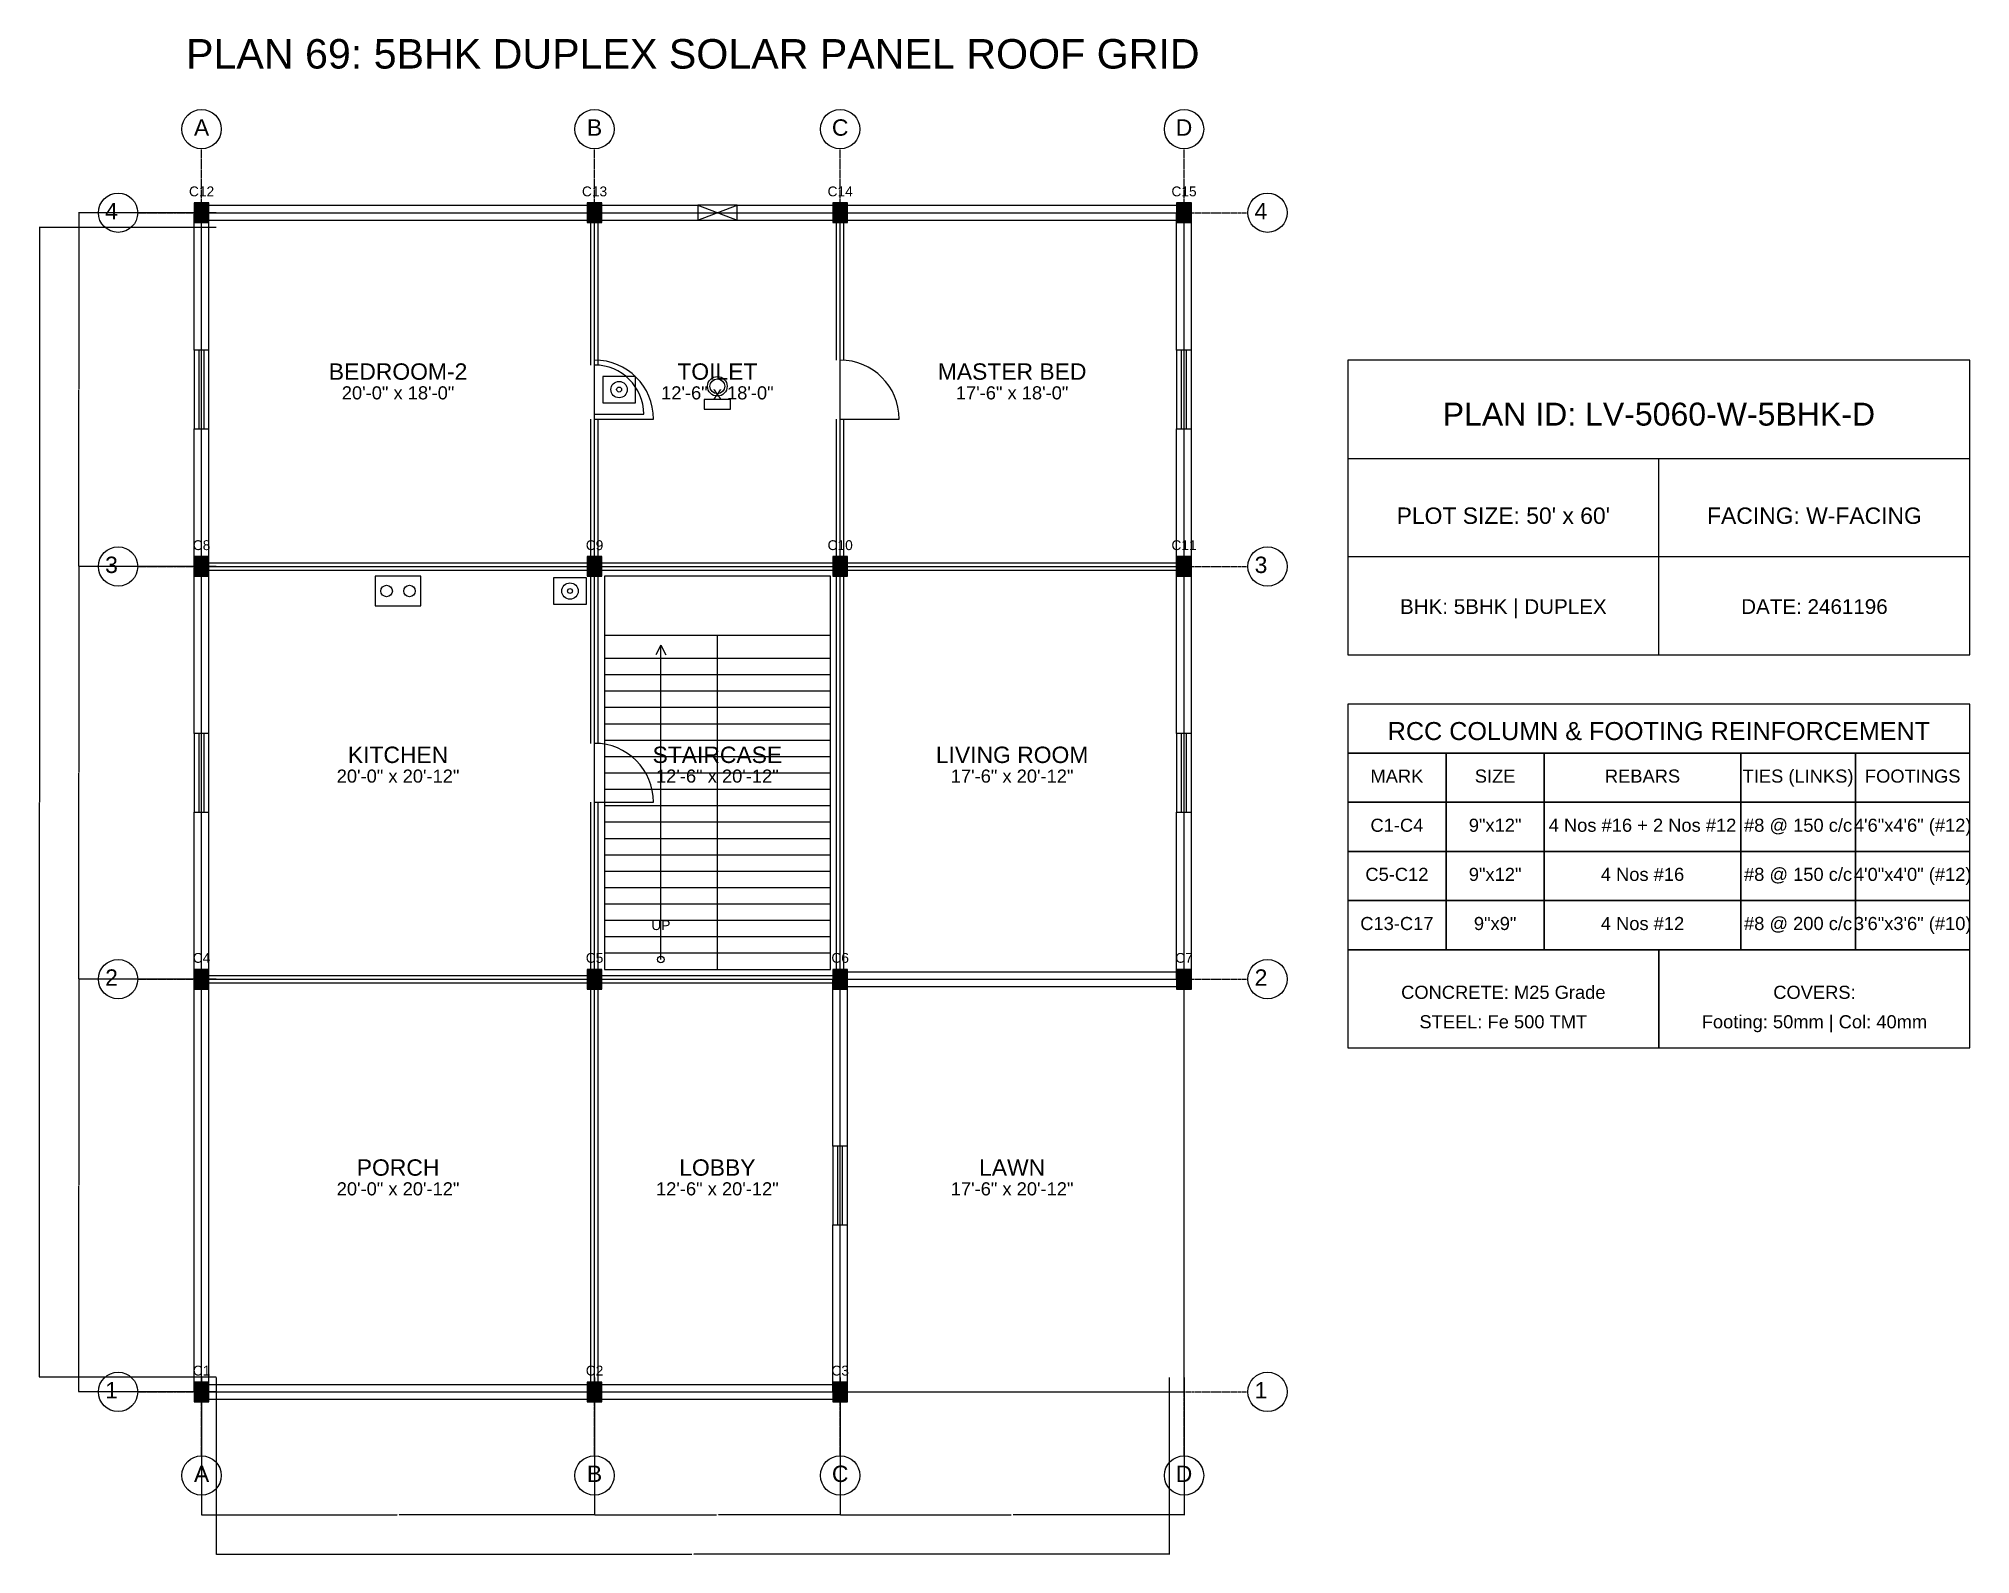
# Model space of a CAD drawing. Header units: inches. Extents: x -134 to 23580, y -99 to 23207.
# Drawn here: x 19900 to 21080, y 14901 to 15826 of the extents above; entities that cross this region are included whole.
import ezdxf
from ezdxf.enums import TextEntityAlignment as Align

# ---------------------------------------------------------------- set-up
doc = ezdxf.new("R2010")
doc.units = ezdxf.units.IN
doc.header["$MEASUREMENT"] = 0
doc.linetypes.add('CENTER', pattern=[2, 1.25, -0.25, 0.25, -0.25])
for name, color, linetype in [('A-COL-HATCH', 251, 'Continuous'), ('A-COLUMN', 1, 'Continuous'), ('A-DIM', 5, 'Continuous'), ('A-DOOR', 30, 'Continuous'), ('A-FIXTURE', 8, 'Continuous'), ('A-STAIR', 6, 'Continuous'), ('A-TEXT', 2, 'Continuous'), ('A-WALL-EXT', 7, 'Continuous'), ('A-WALL-INT', 9, 'Continuous'), ('A-WINDOW', 4, 'Continuous'), ('S-BEAM-FRAMING', 2, 'Continuous'), ('S-BUBBLE', 4, 'Continuous'), ('S-GRID-CENTER', 8, 'CENTER'), ('S-TABLE', 7, 'Continuous'), ('S-TEXT', 3, 'Continuous')]:
    doc.layers.add(name, color=color, linetype=linetype)
doc.styles.get("Standard").update_dxf_attribs({"font": 'arial.ttf'})
doc.dimstyles.get("Standard").update_dxf_attribs({"dimtxt": 0.18, "dimasz": 0.18, "dimexe": 0.18, "dimexo": 0.0625, "dimgap": 0.09, "dimtad": 0, "dimtih": 1, "dimtoh": 1, "dimdec": 4, "dimzin": 0, "dimdsep": 46, "dimtxsty": 'Standard', "dimcen": 0.09, "dimadec": 0, "dimazin": 0, "dimtfac": 1, "dimtdec": 4, "dimtofl": 0, "dimtmove": 0, "dimatfit": 3, "dimfxl": 1, "dimtolj": 1, "dimtzin": 0, "dimarcsym": 0})

msp = doc.modelspace()

# ---------------------------------------------------------------- texts
at = {"layer": 'A-TEXT'}
for s, height, p in [('PLAN 69: 5BHK DUPLEX SOLAR PANEL ROOF GRID', 18, (20300, 15808)), ('C12', 6, (20000, 15730)), ('C13', 6, (20240, 15730)), ('C14', 6, (20390, 15730)), ('C15', 6, (20600, 15730)), ('BEDROOM-2', 10, (20120, 15618)), ('TOILET', 10, (20315, 15618)), ('MASTER BED', 10, (20495, 15618)), ('20\'-0" x 18\'-0"', 8, (20120, 15606)), ('12\'-6" x 18\'-0"', 8, (20315, 15606)), ('17\'-6" x 18\'-0"', 8, (20495, 15606)), ('PLAN ID: LV-5060-W-5BHK-D', 14, (20890, 15590)), ("PLOT SIZE: 50' x 60'", 10, (20795, 15530)), ('FACING: W-FACING', 10, (20985, 15530)), ('C8', 6, (20000, 15514)), ('C9', 6, (20240, 15514)), ('C10', 6, (20390, 15514)), ('C11', 6, (20600, 15514)), ('BHK: 5BHK | DUPLEX', 9, (20795, 15475)), ('DATE: 2461196', 9, (20985, 15475)), ('KITCHEN', 10, (20120, 15384)), ('STAIRCASE', 10, (20315, 15384)), ('LIVING ROOM', 10, (20495, 15384)), ('20\'-0" x 20\'-12"', 8, (20120, 15372)), ('12\'-6" x 20\'-12"', 8, (20315, 15372)), ('17\'-6" x 20\'-12"', 8, (20495, 15372)), ('UP', 6, (20280.5, 15282)), ('C4', 6, (20000, 15262)), ('C5', 6, (20240, 15262)), ('C6', 6, (20390, 15262)), ('C7', 6, (20600, 15262)), ('PORCH', 10, (20120, 15132)), ('LOBBY', 10, (20315, 15132)), ('LAWN', 10, (20495, 15132)), ('20\'-0" x 20\'-12"', 8, (20120, 15120)), ('12\'-6" x 20\'-12"', 8, (20315, 15120)), ('17\'-6" x 20\'-12"', 8, (20495, 15120)), ('C1', 6, (20000, 15010)), ('C2', 6, (20240, 15010)), ('C3', 6, (20390, 15010))]:
    msp.add_text(s, height=height, dxfattribs=at).set_placement(p, align=Align.CENTER)
at = {"layer": 'S-TEXT'}
for s, height, p in [('A', 10, (20000, 15767)), ('B', 10, (20240, 15767)), ('C', 10, (20390, 15767)), ('D', 10, (20600, 15767)), ('4', 10, (19945, 15716)), ('4', 10, (20647, 15716)), ('3', 10, (19945, 15500)), ('3', 10, (20647, 15500)), ('RCC COLUMN & FOOTING REINFORCEMENT', 11, (20890, 15398)), ('MARK', 8, (20730, 15372)), ('SIZE', 8, (20790, 15372)), ('REBARS', 8, (20880, 15372)), ('TIES (LINKS)', 8, (20975, 15372)), ('FOOTINGS', 8, (21045, 15372)), ('C1-C4', 8, (20730, 15342)), ('9"x12"', 8, (20790, 15342)), ('4 Nos #16 + 2 Nos #12', 8, (20880, 15342)), ('#8 @ 150 c/c', 8, (20975, 15342)), ('4\'6"x4\'6" (#12)', 8, (21045, 15342)), ('C5-C12', 8, (20730, 15312)), ('9"x12"', 8, (20790, 15312)), ('4 Nos #16', 8, (20880, 15312)), ('#8 @ 150 c/c', 8, (20975, 15312)), ('4\'0"x4\'0" (#12)', 8, (21045, 15312)), ('C13-C17', 8, (20730, 15282)), ('9"x9"', 8, (20790, 15282)), ('4 Nos #12', 8, (20880, 15282)), ('#8 @ 200 c/c', 8, (20975, 15282)), ('3\'6"x3\'6" (#10)', 8, (21045, 15282)), ('2', 10, (19945, 15248)), ('2', 10, (20647, 15248)), ('CONCRETE: M25 Grade', 8, (20795, 15240)), ('COVERS:', 8, (20985, 15240)), ('Footing: 50mm | Col: 40mm', 8, (20985, 15222)), ('STEEL: Fe 500 TMT', 8, (20795, 15222)), ('1', 10, (19945, 14996)), ('1', 10, (20647, 14996)), ('A', 10, (20000, 14945)), ('B', 10, (20240, 14945)), ('C', 10, (20390, 14945)), ('D', 10, (20600, 14945))]:
    msp.add_text(s, height=height, dxfattribs=at).set_placement(p, align=Align.CENTER)

# ---------------------------------------------------------------- blocks, each defined once
blk = doc.blocks.new('*D603')
at = {"layer": 'A-DIM', "color": 0, "lineweight": -2, "transparency": 16777216}
for p, q in [((20000, 15008.9), (20000, 14924.8)), ((20240, 15008.9), (20240, 14924.8)), ((20000.2, 14925), (20119.4, 14925)), ((20239.8, 14925), (20120.6, 14925))]:
    blk.add_line(p, q, dxfattribs=at)
at = {"layer": 'A-DIM', "color": 0, "transparency": 16777216}
for points in [[(20000.2, 14925), (20000.2, 14925), (20000, 14925)], [(20239.8, 14925), (20239.8, 14925), (20240, 14925)]]:
    blk.add_solid(points, dxfattribs=at)
at = {"layer": 'Defpoints', "color": 0, "transparency": 16777216}
for p in [(20000, 15009), (20240, 15009), (20240, 14925)]:
    blk.add_point(p, dxfattribs=at)
at = {"layer": 'A-DIM', "color": 0, "transparency": 16777216, "insert": (20120, 14925), "char_height": 0.18, "attachment_point": 5}
blk.add_mtext('\\A1;240.0000', dxfattribs=at)
blk = doc.blocks.new('*D604')
at = {"layer": 'A-DIM', "color": 0, "lineweight": -2, "transparency": 16777216}
for p, q in [((20240, 15008.9), (20240, 14924.8)), ((20390, 15008.9), (20390, 14924.8)), ((20240.2, 14925), (20314.4, 14925)), ((20389.8, 14925), (20315.6, 14925))]:
    blk.add_line(p, q, dxfattribs=at)
at = {"layer": 'A-DIM', "color": 0, "transparency": 16777216}
for points in [[(20240.2, 14925), (20240.2, 14925), (20240, 14925)], [(20389.8, 14925), (20389.8, 14925), (20390, 14925)]]:
    blk.add_solid(points, dxfattribs=at)
at = {"layer": 'Defpoints', "color": 0, "transparency": 16777216}
for p in [(20240, 15009), (20390, 15009), (20390, 14925)]:
    blk.add_point(p, dxfattribs=at)
at = {"layer": 'A-DIM', "color": 0, "transparency": 16777216, "insert": (20315, 14925), "char_height": 0.18, "attachment_point": 5}
blk.add_mtext('\\A1;150.0000', dxfattribs=at)
blk = doc.blocks.new('*D605')
at = {"layer": 'A-DIM', "color": 0, "lineweight": -2, "transparency": 16777216}
for p, q in [((20390, 15008.9), (20390, 14924.8)), ((20600, 15008.9), (20600, 14924.8)), ((20390.2, 14925), (20494.4, 14925)), ((20599.8, 14925), (20495.6, 14925))]:
    blk.add_line(p, q, dxfattribs=at)
at = {"layer": 'A-DIM', "color": 0, "transparency": 16777216}
for points in [[(20390.2, 14925), (20390.2, 14925), (20390, 14925)], [(20599.8, 14925), (20599.8, 14925), (20600, 14925)]]:
    blk.add_solid(points, dxfattribs=at)
at = {"layer": 'Defpoints', "color": 0, "transparency": 16777216}
for p in [(20390, 15009), (20600, 15009), (20600, 14925)]:
    blk.add_point(p, dxfattribs=at)
at = {"layer": 'A-DIM', "color": 0, "transparency": 16777216, "insert": (20495, 14925), "char_height": 0.18, "attachment_point": 5}
blk.add_mtext('\\A1;210.0000', dxfattribs=at)
blk = doc.blocks.new('*D606')
at = {"layer": 'A-DIM', "color": 0, "lineweight": -2, "transparency": 16777216}
for p, q in [((20009, 15008.9), (20009, 14900.8)), ((20591, 15008.9), (20591, 14900.8)), ((20009.2, 14901), (20299.4, 14901)), ((20590.8, 14901), (20300.6, 14901))]:
    blk.add_line(p, q, dxfattribs=at)
at = {"layer": 'A-DIM', "color": 0, "transparency": 16777216}
for points in [[(20009.2, 14901), (20009.2, 14901), (20009, 14901)], [(20590.8, 14901), (20590.8, 14901), (20591, 14901)]]:
    blk.add_solid(points, dxfattribs=at)
at = {"layer": 'Defpoints', "color": 0, "transparency": 16777216}
for p in [(20009, 15009), (20591, 15009), (20591, 14901)]:
    blk.add_point(p, dxfattribs=at)
at = {"layer": 'A-DIM', "color": 0, "transparency": 16777216, "insert": (20300, 14901), "char_height": 0.18, "attachment_point": 5}
blk.add_mtext('\\A1;582.0000', dxfattribs=at)
blk = doc.blocks.new('*D607')
at = {"layer": 'A-DIM', "color": 0, "lineweight": -2, "transparency": 16777216}
for p, q in [((20008.9, 15252), (19924.8, 15252)), ((19925, 15251.8), (19925, 15126.2)), ((19925, 15000.2), (19925, 15125.8)), ((20008.9, 15000), (19924.8, 15000))]:
    blk.add_line(p, q, dxfattribs=at)
at = {"layer": 'A-DIM', "color": 0, "transparency": 16777216}
for points in [[(19925, 15251.8), (19925, 15251.8), (19925, 15252)], [(19925, 15000.2), (19925, 15000.2), (19925, 15000)]]:
    blk.add_solid(points, dxfattribs=at)
at = {"layer": 'Defpoints', "color": 0, "transparency": 16777216}
for p in [(19925, 15252), (20009, 15252), (20009, 15000)]:
    blk.add_point(p, dxfattribs=at)
at = {"layer": 'A-DIM', "color": 0, "transparency": 16777216, "insert": (19925, 15126), "char_height": 0.18, "attachment_point": 5}
blk.add_mtext('\\A1;252.0000', dxfattribs=at)
blk = doc.blocks.new('*D608')
at = {"layer": 'A-DIM', "color": 0, "lineweight": -2, "transparency": 16777216}
for p, q in [((20008.9, 15504), (19924.8, 15504)), ((19925, 15503.8), (19925, 15378.2)), ((19925, 15252.2), (19925, 15377.8)), ((20008.9, 15252), (19924.8, 15252))]:
    blk.add_line(p, q, dxfattribs=at)
at = {"layer": 'A-DIM', "color": 0, "transparency": 16777216}
for points in [[(19925, 15503.8), (19925, 15503.8), (19925, 15504)], [(19925, 15252.2), (19925, 15252.2), (19925, 15252)]]:
    blk.add_solid(points, dxfattribs=at)
at = {"layer": 'Defpoints', "color": 0, "transparency": 16777216}
for p in [(19925, 15504), (20009, 15504), (20009, 15252)]:
    blk.add_point(p, dxfattribs=at)
at = {"layer": 'A-DIM', "color": 0, "transparency": 16777216, "insert": (19925, 15378), "char_height": 0.18, "attachment_point": 5}
blk.add_mtext('\\A1;252.0000', dxfattribs=at)
blk = doc.blocks.new('*D609')
at = {"layer": 'A-DIM', "color": 0, "lineweight": -2, "transparency": 16777216}
for p, q in [((20008.9, 15720), (19924.8, 15720)), ((19925, 15719.8), (19925, 15612.2)), ((19925, 15504.2), (19925, 15611.8)), ((20008.9, 15504), (19924.8, 15504))]:
    blk.add_line(p, q, dxfattribs=at)
at = {"layer": 'A-DIM', "color": 0, "transparency": 16777216}
for points in [[(19925, 15719.8), (19925, 15719.8), (19925, 15720)], [(19925, 15504.2), (19925, 15504.2), (19925, 15504)]]:
    blk.add_solid(points, dxfattribs=at)
at = {"layer": 'Defpoints', "color": 0, "transparency": 16777216}
for p in [(19925, 15720), (20009, 15720), (20009, 15504)]:
    blk.add_point(p, dxfattribs=at)
at = {"layer": 'A-DIM', "color": 0, "transparency": 16777216, "insert": (19925, 15612), "char_height": 0.18, "attachment_point": 5}
blk.add_mtext('\\A1;216.0000', dxfattribs=at)
blk = doc.blocks.new('*D610')
at = {"layer": 'A-DIM', "color": 0, "lineweight": -2, "transparency": 16777216}
for p, q in [((20008.9, 15711), (19900.8, 15711)), ((19901, 15710.8), (19901, 15360.2)), ((19901, 15009.2), (19901, 15359.8)), ((20008.9, 15009), (19900.8, 15009))]:
    blk.add_line(p, q, dxfattribs=at)
at = {"layer": 'A-DIM', "color": 0, "transparency": 16777216}
for points in [[(19901, 15710.8), (19901, 15710.8), (19901, 15711)], [(19901, 15009.2), (19901, 15009.2), (19901, 15009)]]:
    blk.add_solid(points, dxfattribs=at)
at = {"layer": 'Defpoints', "color": 0, "transparency": 16777216}
for p in [(19901, 15711), (20009, 15711), (20009, 15009)]:
    blk.add_point(p, dxfattribs=at)
at = {"layer": 'A-DIM', "color": 0, "transparency": 16777216, "insert": (19901, 15360), "char_height": 0.18, "attachment_point": 5}
blk.add_mtext('\\A1;702.0000', dxfattribs=at)

# ---------------------------------------------------------------- dimensions: what is measured, and where the dimension line sits
at = {"layer": 'A-DIM'}
for base, p1, p2, picture, middle in [((19925, 15720), (20009, 15504), (20009, 15720), '*D609', (19925, 15612)), ((19901, 15711), (20009, 15009), (20009, 15711), '*D610', (19901, 15360)), ((19925, 15504), (20009, 15252), (20009, 15504), '*D608', (19925, 15378)), ((19925, 15252), (20009, 15000), (20009, 15252), '*D607', (19925, 15126))]:
    dim = msp.add_linear_dim(base=base, p1=p1, p2=p2, angle=90, dimstyle='Standard', dxfattribs=at)
    dim.commit()
    dim.dimension.update_dxf_attribs({"geometry": picture, "text_midpoint": middle})
for base, p1, p2, picture, middle in [((20240, 14925), (20000, 15009), (20240, 15009), '*D603', (20120, 14925)), ((20591, 14901), (20009, 15009), (20591, 15009), '*D606', (20300, 14901)), ((20390, 14925), (20240, 15009), (20390, 15009), '*D604', (20315, 14925)), ((20600, 14925), (20390, 15009), (20600, 15009), '*D605', (20495, 14925))]:
    dim = msp.add_linear_dim(base=base, p1=p1, p2=p2, dimstyle='Standard', dxfattribs=at)
    dim.commit()
    dim.dimension.update_dxf_attribs({"geometry": picture, "text_midpoint": middle})

# ---------------------------------------------------------------- linework, layer by layer
at = {"layer": 'A-COL-HATCH'}
for points in [[(19995.5, 15714), (20004.5, 15714), (19995.5, 15726), (20004.5, 15726)], [(20235.5, 15714), (20244.5, 15714), (20235.5, 15726), (20244.5, 15726)], [(20385.5, 15714), (20394.5, 15714), (20385.5, 15726), (20394.5, 15726)], [(20595.5, 15714), (20604.5, 15714), (20595.5, 15726), (20604.5, 15726)], [(19995.5, 15498), (20004.5, 15498), (19995.5, 15510), (20004.5, 15510)], [(20235.5, 15498), (20244.5, 15498), (20235.5, 15510), (20244.5, 15510)], [(20385.5, 15498), (20394.5, 15498), (20385.5, 15510), (20394.5, 15510)], [(20595.5, 15498), (20604.5, 15498), (20595.5, 15510), (20604.5, 15510)], [(19995.5, 15246), (20004.5, 15246), (19995.5, 15258), (20004.5, 15258)], [(20235.5, 15246), (20244.5, 15246), (20235.5, 15258), (20244.5, 15258)], [(20385.5, 15246), (20394.5, 15246), (20385.5, 15258), (20394.5, 15258)], [(20595.5, 15246), (20604.5, 15246), (20595.5, 15258), (20604.5, 15258)], [(19995.5, 14994), (20004.5, 14994), (19995.5, 15006), (20004.5, 15006)], [(20235.5, 14994), (20244.5, 14994), (20235.5, 15006), (20244.5, 15006)], [(20385.5, 14994), (20394.5, 14994), (20385.5, 15006), (20394.5, 15006)]]:
    msp.add_solid(points, dxfattribs=at)
at = {"layer": 'A-COLUMN'}
for points in [[(19995.5, 15714), (20004.5, 15714), (20004.5, 15726), (19995.5, 15726)], [(20235.5, 15714), (20244.5, 15714), (20244.5, 15726), (20235.5, 15726)], [(20385.5, 15714), (20394.5, 15714), (20394.5, 15726), (20385.5, 15726)], [(20595.5, 15714), (20604.5, 15714), (20604.5, 15726), (20595.5, 15726)], [(19995.5, 15498), (20004.5, 15498), (20004.5, 15510), (19995.5, 15510)], [(20235.5, 15498), (20244.5, 15498), (20244.5, 15510), (20235.5, 15510)], [(20385.5, 15498), (20394.5, 15498), (20394.5, 15510), (20385.5, 15510)], [(20595.5, 15498), (20604.5, 15498), (20604.5, 15510), (20595.5, 15510)], [(19995.5, 15246), (20004.5, 15246), (20004.5, 15258), (19995.5, 15258)], [(20235.5, 15246), (20244.5, 15246), (20244.5, 15258), (20235.5, 15258)], [(20385.5, 15246), (20394.5, 15246), (20394.5, 15258), (20385.5, 15258)], [(20595.5, 15246), (20604.5, 15246), (20604.5, 15258), (20595.5, 15258)], [(19995.5, 14994), (20004.5, 14994), (20004.5, 15006), (19995.5, 15006)], [(20235.5, 14994), (20244.5, 14994), (20244.5, 15006), (20235.5, 15006)], [(20385.5, 14994), (20394.5, 14994), (20394.5, 15006), (20385.5, 15006)]]:
    msp.add_lwpolyline(points, close=True, dxfattribs=at)
at = {"layer": 'A-DOOR'}
for p, q in [((20240, 15597), (20270, 15597)), ((20240, 15594), (20276, 15594)), ((20390, 15594), (20426, 15594)), ((20240, 15360), (20276, 15360))]:
    msp.add_line(p, q, dxfattribs=at)
for centre, radius in [((20240, 15594), 36), ((20240, 15597), 30), ((20390, 15594), 36), ((20240, 15360), 36)]:
    msp.add_arc(centre, radius, 0, 90, dxfattribs=at)
at = {"layer": 'A-FIXTURE'}
for points in [[(20245, 15604), (20265, 15604), (20265, 15620), (20245, 15620)], [(20307, 15600), (20323, 15600), (20323, 15606), (20307, 15606)], [(20106, 15480), (20134, 15480), (20134, 15498), (20106, 15498)], [(20215, 15481), (20235, 15481), (20235, 15497), (20215, 15497)]]:
    msp.add_lwpolyline(points, close=True, dxfattribs=at)
for centre, radius in [((20315, 15614), 6), ((20255, 15612), 5), ((20255, 15612), 1.5), ((20315, 15614), 4.5), ((20113, 15489), 3.5), ((20127, 15489), 3.5), ((20225, 15489), 5), ((20225, 15489), 1.5)]:
    msp.add_circle(centre, radius, dxfattribs=at)
at = {"layer": 'A-STAIR'}
for p, q in [((20246, 15462), (20384, 15462)), ((20280.5, 15456), (20277.5, 15450)), ((20280.5, 15264), (20280.5, 15456)), ((20280.5, 15456), (20283.5, 15450)), ((20315, 15258), (20315, 15462)), ((20246, 15448), (20315, 15448)), ((20315, 15448), (20384, 15448)), ((20246, 15438), (20315, 15438)), ((20315, 15438), (20384, 15438)), ((20246, 15428), (20315, 15428)), ((20315, 15428), (20384, 15428)), ((20246, 15418), (20315, 15418)), ((20246, 15408), (20315, 15408)), ((20315, 15418), (20384, 15418)), ((20315, 15408), (20384, 15408)), ((20246, 15398), (20315, 15398)), ((20315, 15398), (20384, 15398)), ((20246, 15388), (20315, 15388)), ((20315, 15388), (20384, 15388)), ((20246, 15378), (20315, 15378)), ((20315, 15378), (20384, 15378)), ((20246, 15368), (20315, 15368)), ((20315, 15368), (20384, 15368)), ((20246, 15358), (20315, 15358)), ((20315, 15358), (20384, 15358)), ((20246, 15348), (20315, 15348)), ((20246, 15338), (20315, 15338)), ((20315, 15348), (20384, 15348)), ((20315, 15338), (20384, 15338)), ((20246, 15328), (20315, 15328)), ((20315, 15328), (20384, 15328)), ((20246, 15318), (20315, 15318)), ((20315, 15318), (20384, 15318)), ((20246, 15308), (20315, 15308)), ((20315, 15308), (20384, 15308)), ((20246, 15298), (20315, 15298)), ((20315, 15298), (20384, 15298)), ((20246, 15288), (20315, 15288)), ((20246, 15278), (20315, 15278)), ((20315, 15288), (20384, 15288)), ((20315, 15278), (20384, 15278)), ((20246, 15268), (20315, 15268)), ((20315, 15268), (20384, 15268))]:
    msp.add_line(p, q, dxfattribs=at)
msp.add_lwpolyline([(20246, 15258), (20384, 15258), (20384, 15498), (20246, 15498)], close=True, dxfattribs=at)
msp.add_circle((20280.5, 15264), 2, dxfattribs=at)
at = {"layer": 'A-WALL-EXT'}
for p, q in [((19995.5, 15636), (19995.5, 15720)), ((20000, 15724.5), (20240, 15724.5)), ((20000, 15715.5), (20240, 15715.5)), ((20004.5, 15636), (20004.5, 15720)), ((20240, 15724.5), (20303, 15724.5)), ((20240, 15715.5), (20303, 15715.5)), ((20327, 15724.5), (20390, 15724.5)), ((20327, 15715.5), (20390, 15715.5)), ((20390, 15724.5), (20600, 15724.5)), ((20390, 15715.5), (20600, 15715.5)), ((20595.5, 15636), (20595.5, 15720)), ((20604.5, 15636), (20604.5, 15720)), ((19995.5, 15504), (19995.5, 15588)), ((20004.5, 15504), (20004.5, 15588)), ((20595.5, 15504), (20595.5, 15588)), ((20604.5, 15504), (20604.5, 15588)), ((20700, 15570), (21080, 15570)), ((20890, 15450), (20890, 15570)), ((19995.5, 15402), (19995.5, 15504)), ((20004.5, 15402), (20004.5, 15504)), ((20595.5, 15402), (20595.5, 15504)), ((20604.5, 15402), (20604.5, 15504)), ((20700, 15510), (21080, 15510)), ((19995.5, 15252), (19995.5, 15354)), ((20004.5, 15252), (20004.5, 15354)), ((20595.5, 15252), (20595.5, 15354)), ((20604.5, 15252), (20604.5, 15354)), ((20390, 15256.5), (20600, 15256.5)), ((19995.5, 15000), (19995.5, 15252)), ((20004.5, 15000), (20004.5, 15252)), ((20385.5, 15150), (20385.5, 15252)), ((20390, 15247.5), (20600, 15247.5)), ((20394.5, 15150), (20394.5, 15252)), ((20385.5, 15000), (20385.5, 15102)), ((20394.5, 15000), (20394.5, 15102)), ((20000, 15004.5), (20240, 15004.5)), ((20000, 14995.5), (20240, 14995.5)), ((20240, 15004.5), (20390, 15004.5)), ((20240, 14995.5), (20390, 14995.5))]:
    msp.add_line(p, q, dxfattribs=at)
msp.add_lwpolyline([(20700, 15450), (21080, 15450), (21080, 15630), (20700, 15630)], close=True, dxfattribs=at)
at = {"layer": 'A-WALL-INT'}
for p, q in [((20237.75, 15627), (20237.75, 15720)), ((20242.25, 15627), (20242.25, 15720)), ((20387.75, 15630), (20387.75, 15720)), ((20392.25, 15630), (20392.25, 15720)), ((20237.75, 15504), (20237.75, 15594)), ((20242.25, 15504), (20242.25, 15594)), ((20387.75, 15504), (20387.75, 15594)), ((20392.25, 15504), (20392.25, 15594)), ((20000, 15506.25), (20240, 15506.25)), ((20237.75, 15396), (20237.75, 15504)), ((20240, 15506.25), (20390, 15506.25)), ((20242.25, 15396), (20242.25, 15504)), ((20387.75, 15252), (20387.75, 15504)), ((20390, 15506.25), (20600, 15506.25)), ((20392.25, 15252), (20392.25, 15504)), ((20000, 15501.75), (20240, 15501.75)), ((20240, 15501.75), (20390, 15501.75)), ((20390, 15501.75), (20600, 15501.75)), ((20237.75, 15252), (20237.75, 15360)), ((20242.25, 15252), (20242.25, 15360)), ((20000, 15254.25), (20240, 15254.25)), ((20240, 15254.25), (20390, 15254.25)), ((20000, 15249.75), (20240, 15249.75)), ((20237.75, 15000), (20237.75, 15252)), ((20240, 15249.75), (20390, 15249.75)), ((20242.25, 15000), (20242.25, 15252))]:
    msp.add_line(p, q, dxfattribs=at)
at = {"layer": 'A-WINDOW'}
for p, q in [((20303, 15715.5), (20327, 15724.5)), ((20303, 15724.5), (20327, 15715.5)), ((19998.5, 15588), (19998.5, 15636)), ((20001.5, 15588), (20001.5, 15636)), ((20598.5, 15588), (20598.5, 15636)), ((20601.5, 15588), (20601.5, 15636)), ((19998.5, 15354), (19998.5, 15402)), ((20001.5, 15354), (20001.5, 15402)), ((20598.5, 15354), (20598.5, 15402)), ((20601.5, 15354), (20601.5, 15402)), ((20388.5, 15102), (20388.5, 15150)), ((20391.5, 15102), (20391.5, 15150))]:
    msp.add_line(p, q, dxfattribs=at)
for points in [[(20303, 15715.5), (20327, 15715.5), (20327, 15724.5), (20303, 15724.5)], [(19995.5, 15588), (20004.5, 15588), (20004.5, 15636), (19995.5, 15636)], [(20595.5, 15588), (20604.5, 15588), (20604.5, 15636), (20595.5, 15636)], [(19995.5, 15354), (20004.5, 15354), (20004.5, 15402), (19995.5, 15402)], [(20595.5, 15354), (20604.5, 15354), (20604.5, 15402), (20595.5, 15402)], [(20385.5, 15102), (20394.5, 15102), (20394.5, 15150), (20385.5, 15150)]]:
    msp.add_lwpolyline(points, close=True, dxfattribs=at)
at = {"layer": 'S-BEAM-FRAMING'}
for p, q in [((20000, 15000), (20000, 15720)), ((20000, 15720), (20600, 15720)), ((20240, 15000), (20240, 15720)), ((20390, 15000), (20390, 15720)), ((20600, 15000), (20600, 15720)), ((20000, 15504), (20600, 15504)), ((20000, 15252), (20600, 15252)), ((20000, 15000), (20600, 15000))]:
    msp.add_line(p, q, dxfattribs=at)
at = {"layer": 'S-BUBBLE'}
for centre in [(20000, 15771), (20240, 15771), (20390, 15771), (20600, 15771), (19949, 15720), (20651, 15720), (19949, 15504), (20651, 15504), (19949, 15252), (20651, 15252), (19949, 15000), (20651, 15000), (20000, 14949), (20240, 14949), (20390, 14949), (20600, 14949)]:
    msp.add_circle(centre, 12, dxfattribs=at)
at = {"layer": 'S-GRID-CENTER'}
for p, q in [((20000, 14961), (20000, 15759)), ((20240, 14961), (20240, 15759)), ((20390, 14961), (20390, 15759)), ((20600, 14961), (20600, 15759)), ((19961, 15720), (20639, 15720)), ((19961, 15504), (20639, 15504)), ((19961, 15252), (20639, 15252)), ((19961, 15000), (20639, 15000))]:
    msp.add_line(p, q, dxfattribs=at)
at = {"layer": 'S-TABLE'}
for points in [[(20700, 15390), (21080, 15390), (21080, 15420), (20700, 15420)], [(20700, 15360), (20760, 15360), (20760, 15390), (20700, 15390)], [(20760, 15360), (20820, 15360), (20820, 15390), (20760, 15390)], [(20820, 15360), (20940, 15360), (20940, 15390), (20820, 15390)], [(20940, 15360), (21010, 15360), (21010, 15390), (20940, 15390)], [(21010, 15360), (21080, 15360), (21080, 15390), (21010, 15390)], [(20700, 15330), (20760, 15330), (20760, 15360), (20700, 15360)], [(20760, 15330), (20820, 15330), (20820, 15360), (20760, 15360)], [(20820, 15330), (20940, 15330), (20940, 15360), (20820, 15360)], [(20940, 15330), (21010, 15330), (21010, 15360), (20940, 15360)], [(21010, 15330), (21080, 15330), (21080, 15360), (21010, 15360)], [(20700, 15300), (20760, 15300), (20760, 15330), (20700, 15330)], [(20760, 15300), (20820, 15300), (20820, 15330), (20760, 15330)], [(20820, 15300), (20940, 15300), (20940, 15330), (20820, 15330)], [(20940, 15300), (21010, 15300), (21010, 15330), (20940, 15330)], [(21010, 15300), (21080, 15300), (21080, 15330), (21010, 15330)], [(20700, 15270), (20760, 15270), (20760, 15300), (20700, 15300)], [(20760, 15270), (20820, 15270), (20820, 15300), (20760, 15300)], [(20820, 15270), (20940, 15270), (20940, 15300), (20820, 15300)], [(20940, 15270), (21010, 15270), (21010, 15300), (20940, 15300)], [(21010, 15270), (21080, 15270), (21080, 15300), (21010, 15300)], [(20700, 15210), (20890, 15210), (20890, 15270), (20700, 15270)], [(20890, 15210), (21080, 15210), (21080, 15270), (20890, 15270)]]:
    msp.add_lwpolyline(points, close=True, dxfattribs=at)

msp.set_redraw_order([(e.dxf.handle, doc.entitydb.next_handle()) for e in msp.query("TEXT MTEXT ATTDEF DIMENSION ARC_DIMENSION")])  # texts and dimensions are drawn at this point

doc.saveas('drawing.dxf')
